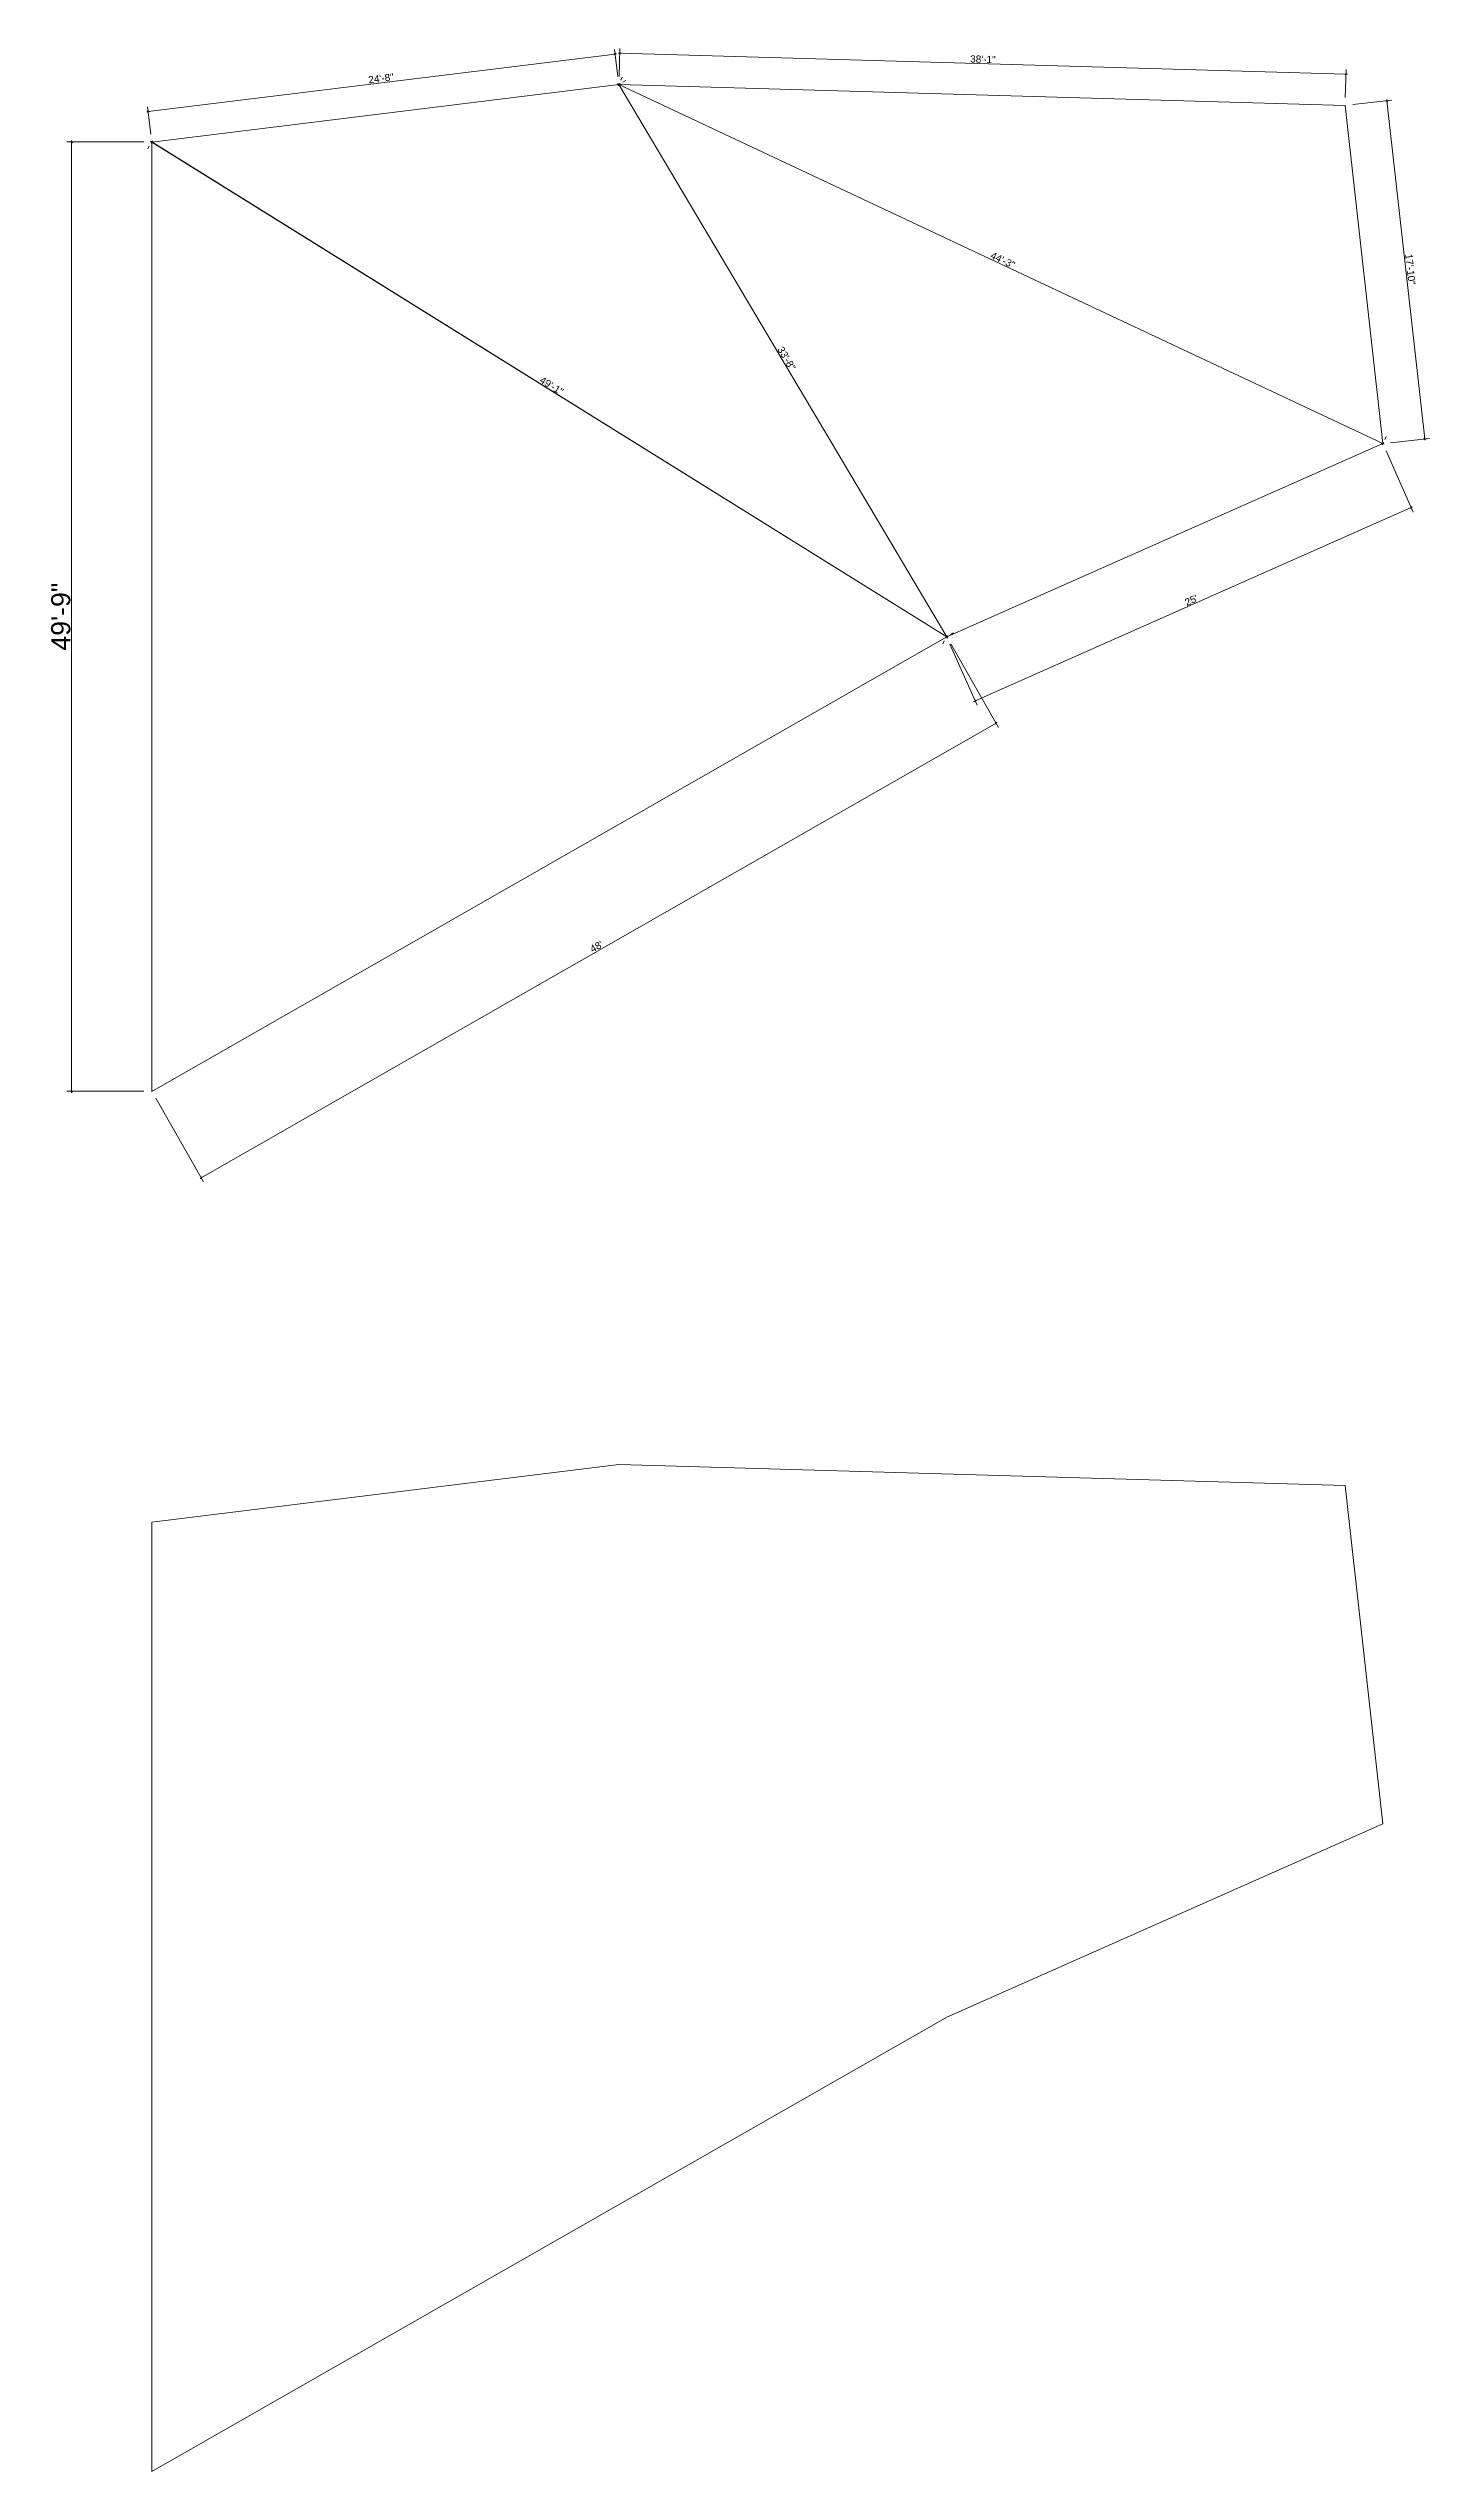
# Model space of a CAD drawing. Header units: inches. Extents: x 2 to 197762, y -33236 to 9.
# Drawn here: x 31494 to 32362, y -18539 to -17016 of the extents above; entities that cross this region are included whole.
import ezdxf

# ---------------------------------------------------------------- set-up
doc = ezdxf.new("R2010")
doc.units = ezdxf.units.IN
doc.header["$LTSCALE"] = 5
doc.header["$MEASUREMENT"] = 0
doc.layers.add('A-WALL', color=7, linetype='Continuous', lineweight=9)
doc.layers.add('dim line', color=7, linetype='Continuous', lineweight=15, true_color=0xfab2b2)
doc.styles.get("Standard").update_dxf_attribs({"font": 'arial.ttf'})
doc.dimstyles.new('Standard$0', dxfattribs={"dimtxt": 6, "dimasz": 4, "dimexe": 3, "dimexo": 6, "dimgap": 3, "dimtad": 1, "dimdec": 1, "dimzin": 0, "dimdsep": 46, "dimlunit": 4, "dimtxsty": 'Standard', "dimcen": 0.09, "dimclrd": 6, "dimclre": 6, "dimclrt": 7, "dimadec": 0, "dimazin": 0, "dimtfac": 1, "dimtdec": 1, "dimtix": 1, "dimtofl": 0, "dimtmove": 1, "dimatfit": 3, "dimfxl": 1, "dimtolj": 1, "dimtzin": 0, "dimlwd": 18, "dimlwe": 18, "dimarcsym": 0})

msp = doc.modelspace()

# ---------------------------------------------------------------- blocks, each defined once
blk = doc.blocks.new('oblique')
at = {"color": 0, "lineweight": -2}
blk.add_line((0.25, 0.25), (-0.25, -0.25), dxfattribs=at)
at = {"layer": 'dim line', "lineweight": 9}
for p, q in [((-0.4375, 0), (0.4375, 0)), ((0, 0.4375), (0, -0.4375))]:
    blk.add_line(p, q, dxfattribs=at)
blk = doc.blocks.new('*D525')
at = {"layer": 'A-WALL', "color": 33, "lineweight": 0, "ltscale": 5, "transparency": 16777216}
blk.add_line((31556.3, -17055.4), (31850, -17019.2), dxfattribs=at)
at = {"layer": 'A-WALL', "color": 47, "lineweight": 0, "ltscale": 5, "transparency": 16777216}
for p, q in [((31851.8, -17033.4), (31849.7, -17016.3)), ((31558, -17069.6), (31555.9, -17052.4))]:
    blk.add_line(p, q, dxfattribs=at)
at = {"layer": 'Defpoints', "color": 0, "ltscale": 5, "transparency": 16777216}
for p in [(31850, -17019.2), (31852.4, -17038.4), (31558.6, -17074.5)]:
    blk.add_point(p, dxfattribs=at)
at = {"layer": 'A-WALL', "color": 33, "lineweight": 0, "ltscale": 5, "transparency": 16777216, "xscale": 2, "yscale": 2, "zscale": 2}
for p, rotation in [((31850, -17019.2), 7.018816084366373), ((31556.3, -17055.4), 187.0188160843664)]:
    blk.add_blockref('oblique', p, dxfattribs=dict(at, rotation=rotation))
at = {"layer": 'A-WALL', "color": 7, "ltscale": 5, "transparency": 16777216, "insert": (31702.8, -17034.5), "char_height": 4.5, "attachment_point": 5, "rotation": 7.0188}
blk.add_mtext('\\A1;24\'-8"', dxfattribs=at)
blk = doc.blocks.new('_OBLIQUE')
at = {"color": 0, "linetype": 'ByBlock'}
blk.add_line((-0.5, -0.5), (0.5, 0.5), dxfattribs=at)
blk = doc.blocks.new('*D526')
at = {"layer": 'A-WALL', "color": 47, "lineweight": 0, "ltscale": 5, "transparency": 16777216}
for p, q in [((31852.5, -17033.4), (31853, -17015.7)), ((32309.3, -17046.5), (32309.9, -17028.9))]:
    blk.add_line(p, q, dxfattribs=at)
at = {"layer": 'A-WALL', "color": 33, "lineweight": 0, "ltscale": 5, "transparency": 16777216}
blk.add_line((32309.8, -17031.9), (31853, -17018.7), dxfattribs=at)
at = {"layer": 'Defpoints', "color": 0, "ltscale": 5, "transparency": 16777216}
for p in [(31853, -17018.7), (31852.4, -17038.4), (32309.2, -17051.5)]:
    blk.add_point(p, dxfattribs=at)
at = {"layer": 'A-WALL', "color": 33, "lineweight": 0, "ltscale": 5, "transparency": 16777216, "xscale": 2, "yscale": 2, "zscale": 2}
for p, rotation in [((31853, -17018.7), 178.3509161313351), ((32309.8, -17031.9), 358.3509161313351)]:
    blk.add_blockref('oblique', p, dxfattribs=dict(at, rotation=rotation))
at = {"layer": 'A-WALL', "color": 7, "ltscale": 5, "transparency": 16777216, "insert": (32081.4, -17022.5), "char_height": 4.5, "attachment_point": 5, "rotation": 358.3509}
blk.add_mtext('\\A1;38\'-1"', dxfattribs=at)
blk = doc.blocks.new('*D527')
at = {"layer": 'A-WALL', "color": 47, "lineweight": 0, "ltscale": 5, "transparency": 16777216}
for p, q in [((31553.6, -17074.5), (31505.1, -17074.5)), ((31553.6, -17671.5), (31505.1, -17671.5))]:
    blk.add_line(p, q, dxfattribs=at)
at = {"layer": 'A-WALL', "color": 33, "lineweight": 0, "ltscale": 5, "transparency": 16777216}
blk.add_line((31508.1, -17074.5), (31508.1, -17671.5), dxfattribs=at)
at = {"layer": 'Defpoints', "color": 0, "ltscale": 5, "transparency": 16777216}
for p in [(31558.6, -17074.5), (31508.1, -17671.5), (31558.6, -17671.5)]:
    blk.add_point(p, dxfattribs=at)
at = {"layer": 'A-WALL', "color": 33, "lineweight": 0, "ltscale": 5, "transparency": 16777216, "xscale": 2, "yscale": 2, "zscale": 2}
for p, rotation in [((31508.1, -17074.5), 90), ((31508.1, -17671.5), 270)]:
    blk.add_blockref('oblique', p, dxfattribs=dict(at, rotation=rotation))
at = {"layer": 'A-WALL', "color": 7, "ltscale": 5, "transparency": 16777216, "insert": (31501.4, -17373), "char_height": 12, "attachment_point": 5, "rotation": 90}
blk.add_mtext('\\A1;49\'-9"', dxfattribs=at)
blk = doc.blocks.new('*D528')
at = {"layer": 'A-WALL', "color": 47, "lineweight": 0, "ltscale": 5, "transparency": 16777216}
for p, q in [((32061.2, -17390.1), (32091.2, -17442.7)), ((31561.1, -17675.9), (31591.1, -17728.5))]:
    blk.add_line(p, q, dxfattribs=at)
at = {"layer": 'A-WALL', "color": 33, "lineweight": 0, "ltscale": 5, "transparency": 16777216}
blk.add_line((32089.7, -17440), (31589.7, -17725.9), dxfattribs=at)
at = {"layer": 'Defpoints', "color": 0, "ltscale": 5, "transparency": 16777216}
for p in [(32058.7, -17385.7), (31558.6, -17671.5), (31589.7, -17725.9)]:
    blk.add_point(p, dxfattribs=at)
at = {"layer": 'A-WALL', "color": 33, "lineweight": 0, "ltscale": 5, "transparency": 16777216, "xscale": 2, "yscale": 2, "zscale": 2}
for p, rotation in [((32089.7, -17440), 29.74943163839559), ((31589.7, -17725.9), 209.7494316383956)]:
    blk.add_blockref('oblique', p, dxfattribs=dict(at, rotation=rotation))
at = {"layer": 'A-WALL', "color": 7, "ltscale": 5, "transparency": 16777216, "insert": (31838.3, -17580.5), "char_height": 4.5, "attachment_point": 5, "rotation": 29.7494}
blk.add_mtext("\\A1;48'", dxfattribs=at)
blk = doc.blocks.new('*D529')
at = {"layer": 'A-WALL', "color": 47, "lineweight": 0, "ltscale": 5, "transparency": 16777216}
for p, q in [((32335, -17268.8), (32352, -17307.2)), ((32060.7, -17390.3), (32077.7, -17428.7))]:
    blk.add_line(p, q, dxfattribs=at)
at = {"layer": 'A-WALL', "color": 33, "lineweight": 0, "ltscale": 5, "transparency": 16777216}
blk.add_line((32076.5, -17426), (32350.8, -17304.4), dxfattribs=at)
at = {"layer": 'Defpoints', "color": 0, "ltscale": 5, "transparency": 16777216}
for p in [(32333, -17264.2), (32350.8, -17304.4), (32058.7, -17385.7)]:
    blk.add_point(p, dxfattribs=at)
at = {"layer": 'A-WALL', "color": 33, "lineweight": 0, "ltscale": 5, "transparency": 16777216, "xscale": 2, "yscale": 2, "zscale": 2}
for p, rotation in [((32350.8, -17304.4), 23.89684797502169), ((32076.5, -17426), 203.8968479750217)]:
    blk.add_blockref('oblique', p, dxfattribs=dict(at, rotation=rotation))
at = {"layer": 'A-WALL', "color": 7, "ltscale": 5, "transparency": 16777216, "insert": (32212.5, -17362.7), "char_height": 4.5, "attachment_point": 5, "rotation": 23.8968}
blk.add_mtext("\\A1;25'", dxfattribs=at)
blk = doc.blocks.new('*D530')
at = {"layer": 'A-WALL', "color": 47, "lineweight": 0, "ltscale": 5, "transparency": 16777216}
for p, q in [((32314.2, -17051), (32338.6, -17048.2)), ((32337.9, -17263.6), (32362.4, -17260.9))]:
    blk.add_line(p, q, dxfattribs=at)
at = {"layer": 'A-WALL', "color": 33, "lineweight": 0, "ltscale": 5, "transparency": 16777216}
blk.add_line((32359.4, -17261.2), (32335.6, -17048.6), dxfattribs=at)
at = {"layer": 'Defpoints', "color": 0, "ltscale": 5, "transparency": 16777216}
for p in [(32335.6, -17048.6), (32309.2, -17051.5), (32333, -17264.2)]:
    blk.add_point(p, dxfattribs=at)
at = {"layer": 'A-WALL', "color": 33, "lineweight": 0, "ltscale": 5, "transparency": 16777216, "xscale": 2, "yscale": 2, "zscale": 2}
for p, rotation in [((32335.6, -17048.6), 96.37881123059735), ((32359.4, -17261.2), 276.3788112305974)]:
    blk.add_blockref('oblique', p, dxfattribs=dict(at, rotation=rotation))
at = {"layer": 'A-WALL', "color": 7, "ltscale": 5, "transparency": 16777216, "insert": (32350.3, -17154.6), "char_height": 4.5, "attachment_point": 5, "rotation": 276.3788}
blk.add_mtext('\\A1;17\'-10"', dxfattribs=at)
blk = doc.blocks.new('*D531')
at = {"layer": 'A-WALL', "color": 47, "lineweight": 0, "ltscale": 5, "transparency": 16777216}
for p, q in [((31854.5, -17033.8), (31853.7, -17035.7)), ((32335.1, -17259.7), (32334.3, -17261.5))]:
    blk.add_line(p, q, dxfattribs=at)
at = {"layer": 'A-WALL', "color": 33, "lineweight": 0, "ltscale": 5, "transparency": 16777216}
blk.add_line((32333, -17264.2), (31852.4, -17038.4), dxfattribs=at)
at = {"layer": 'Defpoints', "color": 0, "ltscale": 5, "transparency": 16777216}
for p in [(31852.4, -17038.4), (31852.4, -17038.4), (32333, -17264.2)]:
    blk.add_point(p, dxfattribs=at)
at = {"layer": 'A-WALL', "color": 33, "lineweight": 0, "ltscale": 5, "transparency": 16777216, "xscale": 2, "yscale": 2, "zscale": 2}
for p, rotation in [((31852.4, -17038.4), 154.8312552838145), ((32333, -17264.2), 334.8312552838145)]:
    blk.add_blockref('oblique', p, dxfattribs=dict(at, rotation=rotation))
at = {"layer": 'A-WALL', "color": 7, "ltscale": 5, "transparency": 16777216, "insert": (32093.9, -17148.8), "char_height": 4.5, "attachment_point": 5, "rotation": 334.8313}
blk.add_mtext('\\A1;44\'-3"', dxfattribs=at)
blk = doc.blocks.new('*D532')
at = {"layer": 'A-WALL', "color": 33, "lineweight": 0, "ltscale": 5, "transparency": 16777216}
blk.add_line((31852.4, -17038.4), (32058.7, -17385.7), dxfattribs=at)
at = {"layer": 'A-WALL', "color": 47, "lineweight": 0, "ltscale": 5, "transparency": 16777216}
for p, q in [((31856.7, -17035.8), (31855, -17036.8)), ((32063, -17383.2), (32061.3, -17384.2))]:
    blk.add_line(p, q, dxfattribs=at)
at = {"layer": 'Defpoints', "color": 0, "ltscale": 5, "transparency": 16777216}
for p in [(31852.4, -17038.4), (32058.7, -17385.7), (32058.7, -17385.7)]:
    blk.add_point(p, dxfattribs=at)
at = {"layer": 'A-WALL', "color": 33, "lineweight": 0, "ltscale": 5, "transparency": 16777216, "xscale": 2, "yscale": 2, "zscale": 2}
for p, rotation in [((31852.4, -17038.4), 120.7072929695571), ((32058.7, -17385.7), 300.707292969557)]:
    blk.add_blockref('oblique', p, dxfattribs=dict(at, rotation=rotation))
at = {"layer": 'A-WALL', "color": 7, "ltscale": 5, "transparency": 16777216, "insert": (31957.9, -17210.6), "char_height": 4.5, "attachment_point": 5, "rotation": 300.7073}
blk.add_mtext('\\A1;33\'-8"', dxfattribs=at)
blk = doc.blocks.new('*D533')
at = {"layer": 'A-WALL', "color": 47, "lineweight": 0, "ltscale": 5, "transparency": 16777216}
for p, q in [((31556, -17078.8), (31557, -17077.1)), ((32056.1, -17390), (32057.1, -17388.3))]:
    blk.add_line(p, q, dxfattribs=at)
at = {"layer": 'A-WALL', "color": 33, "lineweight": 0, "ltscale": 5, "transparency": 16777216}
blk.add_line((31558.6, -17074.5), (32058.7, -17385.7), dxfattribs=at)
at = {"layer": 'Defpoints', "color": 0, "ltscale": 5, "transparency": 16777216}
for p in [(31558.6, -17074.5), (32058.7, -17385.7), (32058.7, -17385.7)]:
    blk.add_point(p, dxfattribs=at)
at = {"layer": 'A-WALL', "color": 33, "lineweight": 0, "ltscale": 5, "transparency": 16777216, "xscale": 2, "yscale": 2, "zscale": 2}
for p, rotation in [((31558.6, -17074.5), 148.10755341689), ((32058.7, -17385.7), 328.10755341689)]:
    blk.add_blockref('oblique', p, dxfattribs=dict(at, rotation=rotation))
at = {"layer": 'A-WALL', "color": 7, "ltscale": 5, "transparency": 16777216, "insert": (31810.1, -17227.8), "char_height": 4.5, "attachment_point": 5, "rotation": 328.1076}
blk.add_mtext('\\A1;49\'-1"', dxfattribs=at)

# ---------------------------------------------------------------- dimensions: what is measured, and where the dimension line sits
at = {"layer": 'A-WALL', "ltscale": 5}
for p1, p2, distance, picture, middle in [((31558.61, -17074.54), (31852.39, -17038.37), 19.28, '*D525', (31702.8, -17034.55)), ((32309.2, -17051.52), (31852.39, -17038.37), -19.68, '*D526', (32081.44, -17022.48)), ((32332.97, -17264.2), (31852.39, -17038.37), 0, '*D531', (32093.87, -17148.75)), ((31852.39, -17038.37), (32058.69, -17385.72), 0, '*D532', (31957.95, -17210.62)), ((32332.97, -17264.2), (32309.2, -17051.52), -26.58, '*D530', (32350.29, -17154.6)), ((31558.61, -17074.54), (32058.69, -17385.72), 0, '*D533', (31810.13, -17227.76)), ((32058.69, -17385.72), (32332.97, -17264.2), -44.03, '*D529', (32212.53, -17362.65)), ((32058.69, -17385.72), (31558.61, -17671.54), 62.57, '*D528', (31838.31, -17580.53))]:
    dim = msp.add_aligned_dim(p1=p1, p2=p2, distance=distance, dimstyle='Standard$0', override={"dimtxt": 4.5, "dimasz": 2, "dimexo": 5, "dimgap": 0.5, "dimzin": 12, "dimpost": '\\X', "dimblk": 'oblique', "dimcen": 3, "dimclrd": 33, "dimclre": 47, "dimtfac": 0.5, "dimfxl": 3, "dimlwd": 0, "dimlwe": 0}, dxfattribs=at)
    dim.commit()
    dim.dimension.update_dxf_attribs({"geometry": picture, "text_midpoint": middle})
dim = msp.add_linear_dim(base=(31508.07, -17671.54), p1=(31558.61, -17074.54), p2=(31558.61, -17671.54), angle=90, dimstyle='Standard$0', override={"dimtxt": 12, "dimasz": 2, "dimexo": 5, "dimgap": 0.5, "dimzin": 12, "dimpost": '\\X', "dimblk": 'oblique', "dimcen": 3, "dimclrd": 33, "dimclre": 47, "dimtfac": 0.5, "dimfxl": 3, "dimlwd": 0, "dimlwe": 0}, dxfattribs=at)
dim.commit()
dim.dimension.update_dxf_attribs({"geometry": '*D527', "text_midpoint": (31501.45, -17373.04)})

# ---------------------------------------------------------------- linework, layer by layer
at = {"layer": 'A-WALL', "ltscale": 5}
for p, q in [((31558.61, -17074.54), (31852.39, -17038.37)), ((31852.39, -17038.37), (32058.69, -17385.72)), ((32332.97, -17264.2), (31852.39, -17038.37)), ((32309.2, -17051.52), (31852.39, -17038.37)), ((32332.97, -17264.2), (32309.2, -17051.52)), ((31558.61, -17074.54), (31558.61, -17671.54)), ((31558.61, -17074.54), (32058.69, -17385.72)), ((32058.69, -17385.72), (32332.97, -17264.2)), ((32058.69, -17385.72), (31558.61, -17671.54))]:
    msp.add_line(p, q, dxfattribs=at)
msp.add_lwpolyline([(31558.61, -18539.43), (32058.69, -18253.61), (32332.97, -18132.08), (32309.2, -17919.41), (31852.39, -17906.26), (31558.61, -17942.43)], close=True, dxfattribs=at)

msp.set_redraw_order([(e.dxf.handle, doc.entitydb.next_handle()) for e in msp.query("TEXT MTEXT ATTDEF DIMENSION ARC_DIMENSION")])  # texts and dimensions are drawn at this point

doc.saveas('drawing.dxf')
